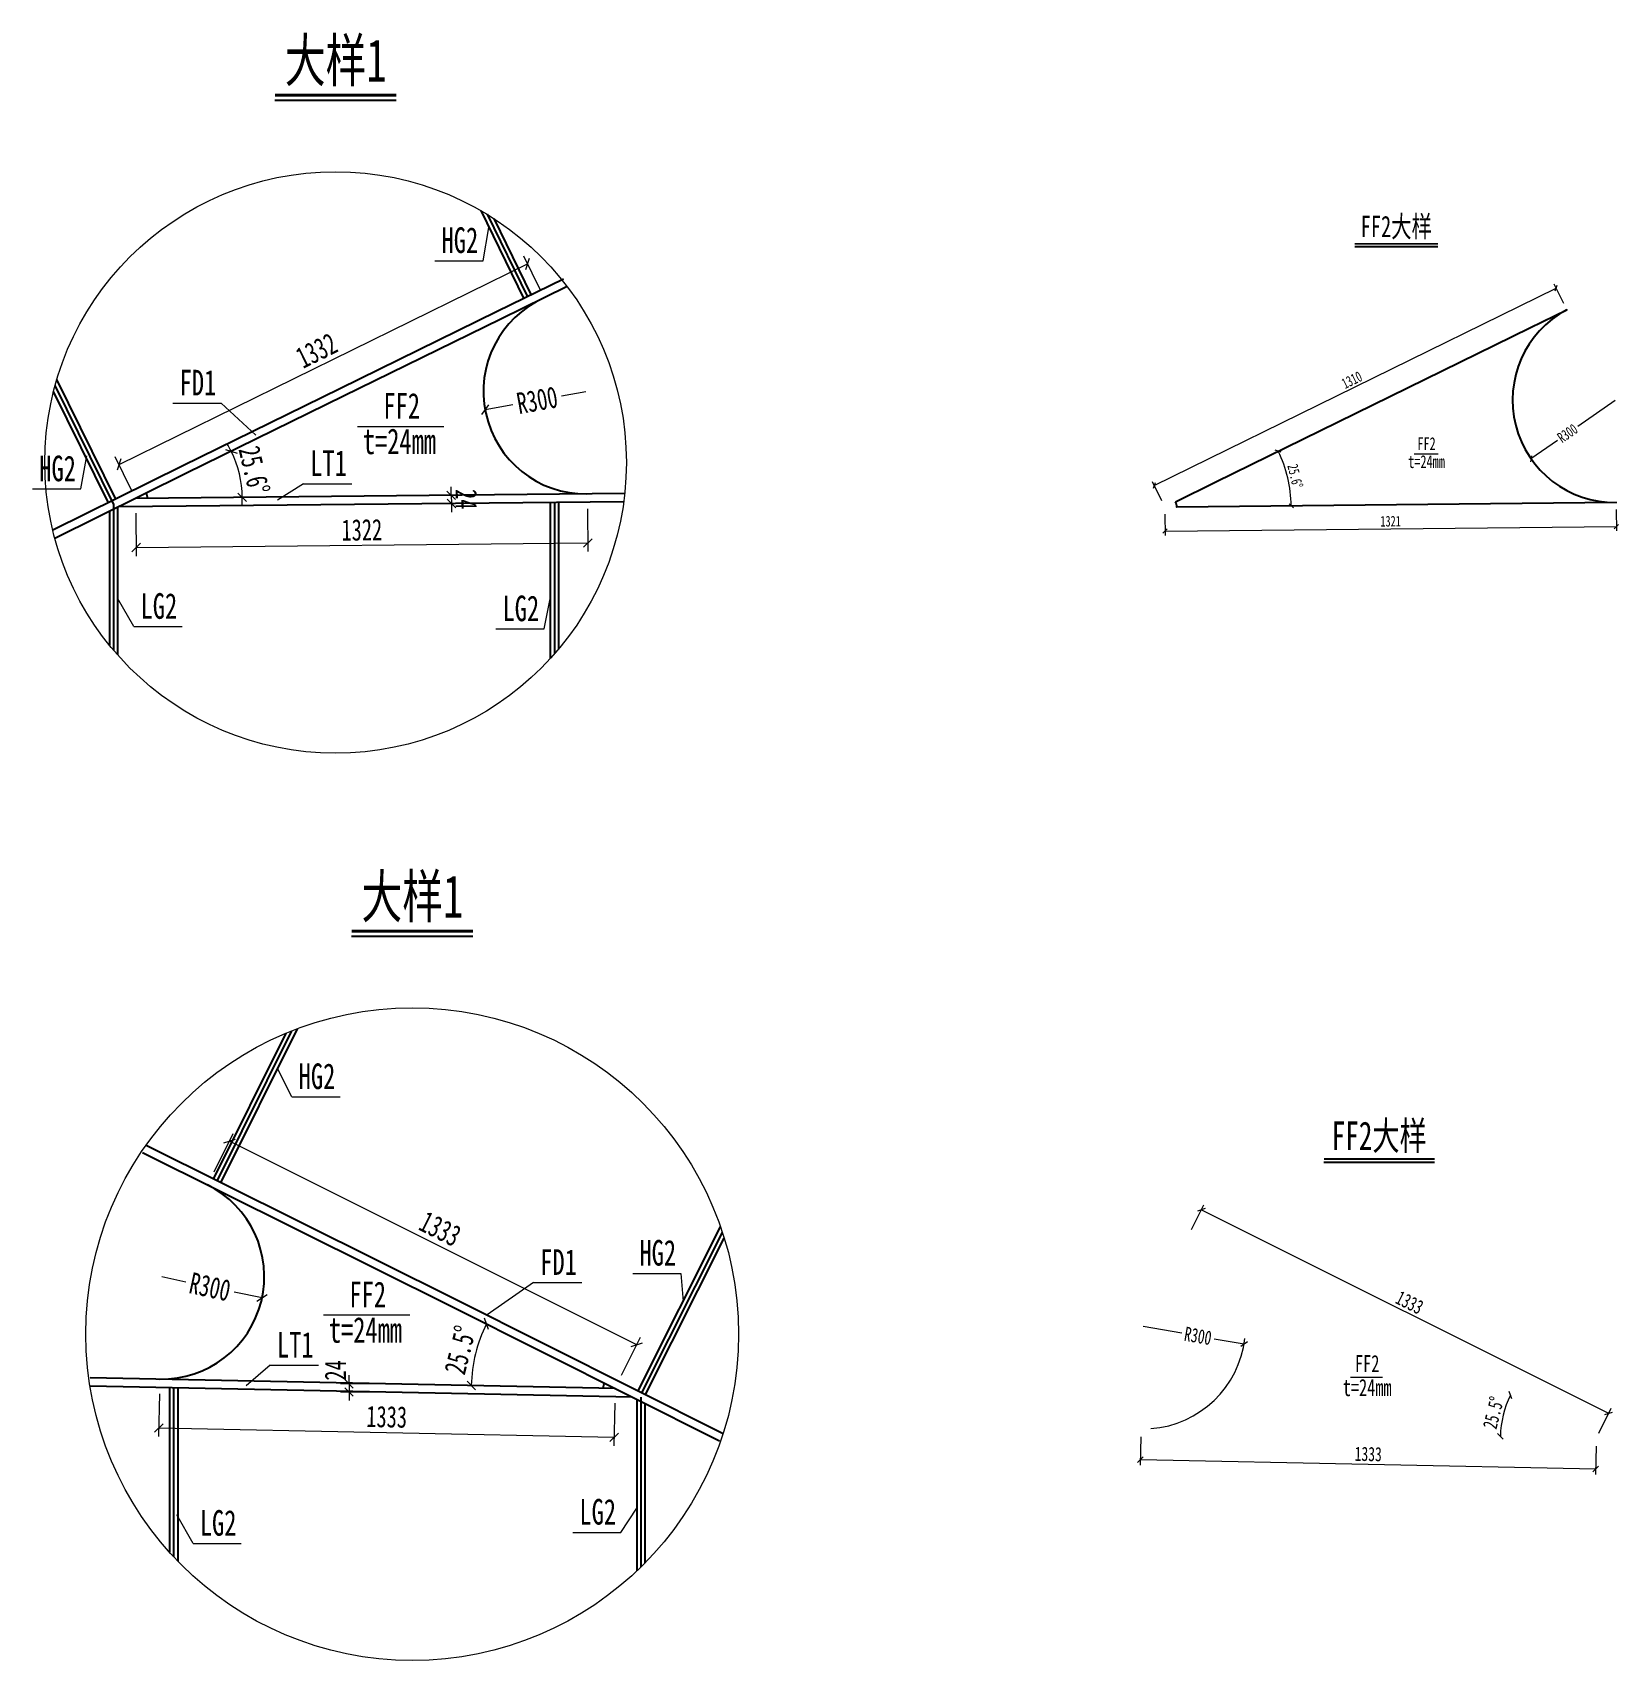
# Model space of a CAD drawing. Header units: millimetres. Extents: x -60009 to 63758, y -2164 to 95433.
# Drawn here: x -43237 to -38596, y 28189 to 32953 of the extents above; entities that cross this region are included whole.
import ezdxf
from ezdxf.enums import TextEntityAlignment as Align

# ---------------------------------------------------------------- set-up
doc = ezdxf.new("R2010")
doc.units = ezdxf.units.MM
doc.layers.get('Defpoints').update_dxf_attribs({"color": 8})
for name, color, linetype, lineweight in [('文字', 7, 'Continuous', 15), ('标注线及字体', 2, 'Continuous', 15), ('细实线', 4, 'Continuous', 15), ('钢板粗线', 1, 'Continuous', 25)]:
    doc.layers.add(name, color=color, linetype=linetype, lineweight=lineweight)
doc.styles.add('111', font='仿宋_GB2312.TTF', dxfattribs={"width": 0.7})
doc.styles.add('BM_Dim', font='仿宋_GB2312.TTF', dxfattribs={"width": 0.85})
doc.dimstyles.new('200', dxfattribs={"dimscale": 0, "dimtxt": 2.5, "dimasz": 1, "dimexe": 1, "dimexo": 1, "dimgap": 0.6, "dimtad": 1, "dimdec": 0, "dimdsep": 46, "dimtxsty": '111', "dimblk": 'OBLIQUE', "dimcen": 0, "dimclrd": 4, "dimclre": 4, "dimclrt": 4, "dimadec": 1, "dimazin": 2, "dimtfac": 1, "dimtdec": 0, "dimtix": 1, "dimtmove": 2, "dimatfit": 3, "dimfxl": 4, "dimfxlon": 1, "dimtolj": 1, "dimlwd": -1, "dimlwe": -1, "dimarcsym": 0})

msp = doc.modelspace()

# ---------------------------------------------------------------- texts
at = {"layer": '文字', "style": 'BM_Dim', "width": 0.7}
for s, height, p in [('HG2', 75, (-41986.6, 32285.8)), ('FD1', 75, (-42753.1, 31868.7)), ('FF2', 75, (-42156.9, 31800.9)), ('t=24mm', 75, (-42163.6, 31697)), ('LT1', 75, (-42371.1, 31633.1)), ('FF2', 37.5, (-39157.9, 31720.1)), ('HG2', 75, (-43163.9, 31617.6)), ('t=24mm', 37.5, (-39157.9, 31667.5)), ('LG2', 75, (-42867.5, 31215)), ('LG2', 75, (-41808.3, 31208.1)), ('HG2', 75, (-42404.8, 29838.8)), ('HG2', 75, (-41407.6, 29322.1)), ('FD1', 75, (-41698, 29295)), ('FF2', 75, (-42256.4, 29200.3)), ('t=24mm', 75, (-42263.1, 29096.4)), ('LT1', 75, (-42468.2, 29053.1)), ('FF2', 50, (-39331.6, 29017.9)), ('t=24mm', 50, (-39331.6, 28947.8)), ('LG2', 75, (-41583.3, 28564.1)), ('LG2', 75, (-42694.1, 28531.5))]:
    msp.add_text(s, height=height, dxfattribs=at).set_placement(p, align=Align.BOTTOM_CENTER)
at = {"layer": '标注线及字体', "color": 0, "style": '111', "width": 0.7}
for s, height, p in [('大样1', 125, (-42349.9, 32874.6)), ('FF2大样', 62.5, (-39246.4, 32387)), ('大样1', 125, (-42125.6, 30427.8)), ('FF2大样', 83.33, (-39296.3, 29726.4))]:
    msp.add_text(s, height=height, dxfattribs=at).set_placement(p, align=Align.MIDDLE)

# ---------------------------------------------------------------- blocks, each defined once
blk = doc.blocks.new('_Oblique')
at = {"color": 0, "linetype": 'ByBlock', "lineweight": -2}
blk.add_line((-0.5, -0.5), (0.5, 0.5), dxfattribs=at)
blk = doc.blocks.new('*D914')
at = {"layer": 'Defpoints', "color": 0, "transparency": 16777216}
for p in [(-41788.4, 32276.2), (-41739.8, 32177.1), (-42935.4, 31589.7)]:
    blk.add_point(p, dxfattribs=at)
at = {"layer": '细实线', "color": 4, "transparency": 16777216}
for p, q in [((-42984.1, 31688.8), (-41788.4, 32276.2)), ((-41750.8, 32199.5), (-41799.5, 32298.6)), ((-42946.5, 31612.2), (-42995.1, 31711.3))]:
    blk.add_line(p, q, dxfattribs=at)
at = {"layer": '细实线', "color": 4, "transparency": 16777216, "xscale": 25, "yscale": 25, "zscale": 25}
for p, rotation in [((-41788.4, 32276.2), 26.1610598343312), ((-42984.1, 31688.8), 206.1610598343312)]:
    blk.add_blockref('_Oblique', p, dxfattribs=dict(at, rotation=rotation))
at = {"layer": '细实线', "color": 4, "transparency": 16777216, "insert": (-42406, 32022.6), "char_height": 62.5, "attachment_point": 5, "rotation": 26.1611, "style": '111'}
blk.add_mtext('\\A1;1332', dxfattribs=at)
blk = doc.blocks.new('*D915')
at = {"layer": 'Defpoints', "color": 0, "transparency": 16777216}
for p in [(-42935.4, 31589.7), (-41613.7, 31602.9), (-41612.3, 31459.4)]:
    blk.add_point(p, dxfattribs=at)
at = {"layer": '细实线', "color": 4, "transparency": 16777216}
for p, q in [((-42935, 31546.2), (-42933.8, 31421.2)), ((-41613.3, 31559.4), (-41612, 31434.4)), ((-42934, 31446.2), (-41612.3, 31459.4))]:
    blk.add_line(p, q, dxfattribs=at)
at = {"layer": '细实线', "color": 4, "transparency": 16777216, "xscale": 25, "yscale": 25, "zscale": 25}
for p, rotation in [((-42934, 31446.2), 180.5724771748811), ((-41612.3, 31459.4), 0.5724771748811509)]:
    blk.add_blockref('_Oblique', p, dxfattribs=dict(at, rotation=rotation))
at = {"layer": '细实线', "color": 4, "transparency": 16777216, "insert": (-42273.6, 31497.5), "char_height": 62.5, "attachment_point": 5, "rotation": 0.5725, "style": '111'}
blk.add_mtext('\\A1;1322', dxfattribs=at)
blk = doc.blocks.new('*D916')
at = {"layer": 'Defpoints', "color": 0, "transparency": 16777216}
for p in [(-41960.7, 31599.5), (-42011.6, 31575), (-41960.4, 31575.5)]:
    blk.add_point(p, dxfattribs=at)
at = {"layer": '细实线', "color": 4, "transparency": 16777216}
for p, q in [((-41985.7, 31599.2), (-42036.8, 31598.7)), ((-42011.8, 31599), (-42012.1, 31624)), ((-42011.8, 31599), (-42011.6, 31575)), ((-41985.4, 31575.2), (-42036.6, 31574.7)), ((-42011.6, 31575), (-42011.3, 31550))]:
    blk.add_line(p, q, dxfattribs=at)
at = {"layer": '细实线', "color": 4, "transparency": 16777216, "xscale": 25, "yscale": 25, "zscale": 25}
for p, rotation in [((-42011.8, 31599), 270.5729386976744), ((-42011.6, 31575), 90.57293869767445)]:
    blk.add_blockref('_Oblique', p, dxfattribs=dict(at, rotation=rotation))
at = {"layer": '细实线', "color": 4, "transparency": 16777216, "insert": (-41967.7, 31587.4), "char_height": 62.5, "attachment_point": 5, "rotation": 270.5729, "style": '111'}
blk.add_mtext('\\A1;24', dxfattribs=at)
blk = doc.blocks.new('*D917')
at = {"layer": 'Defpoints', "color": 0, "transparency": 16777216}
for p in [(-41617.9, 31902.9), (-41913.1, 31849.5)]:
    blk.add_point(p, dxfattribs=at)
at = {"layer": '细实线', "color": 4, "transparency": 16777216}
for p, q in [((-41689.2, 31890), (-41617.9, 31902.9)), ((-41831.8, 31864.2), (-41913.1, 31849.5))]:
    blk.add_line(p, q, dxfattribs=at)
at = {"layer": '细实线', "color": 4, "transparency": 16777216, "xscale": 25, "yscale": 25, "zscale": 25, "rotation": 190.2531695036921}
blk.add_blockref('_Oblique', (-41913.1, 31849.5), dxfattribs=at)
at = {"layer": '细实线', "color": 4, "transparency": 16777216, "insert": (-41760.5, 31877.1), "char_height": 62.5, "attachment_point": 5, "rotation": 10.2532, "style": '111'}
blk.add_mtext('\\A1;R300', dxfattribs=at)
blk = doc.blocks.new('*D918')
at = {"layer": 'Defpoints', "color": 0, "transparency": 16777216}
for p in [(-42326.9, 31889.5), (-42786.4, 31663.4), (-42627.4, 31639.2), (-42935.4, 31589.7), (-41570, 31603.4)]:
    blk.add_point(p, dxfattribs=at)
at = {"layer": '细实线', "color": 4, "transparency": 16777216}
for start, end in [(26.2016, 30.786), (0.5729, 26.2016), (355.9885, 0.5729)]:
    blk.add_arc((-42936, 31589.7), 312.5, start, end, dxfattribs=at)
at = {"layer": '细实线', "color": 4, "transparency": 16777216, "xscale": 25, "yscale": 25, "zscale": 25}
for p, rotation in [((-42655.6, 31727.7), 296.201565422996), ((-42623.5, 31592.9), 90.5729386976835)]:
    blk.add_blockref('_Oblique', p, dxfattribs=dict(at, rotation=rotation))
at = {"layer": '细实线', "color": 4, "transparency": 16777216, "insert": (-42588.5, 31672.4), "char_height": 62.5, "attachment_point": 5, "rotation": 283.3873, "style": '111'}
blk.add_mtext('\\A1;25.6%%d', dxfattribs=at)
blk = doc.blocks.new('*D1144')
at = {"layer": 'Defpoints', "color": 0, "transparency": 16777216}
for p in [(-38778.6, 32205.3), (-38747.5, 32142.2), (-39923.7, 31564.4)]:
    blk.add_point(p, dxfattribs=at)
at = {"layer": '细实线', "color": 4, "transparency": 16777216}
for p, q in [((-38756.5, 32160.5), (-38784.1, 32216.6)), ((-39954.8, 31627.5), (-38778.6, 32205.3)), ((-39932.7, 31582.6), (-39960.3, 31638.7))]:
    blk.add_line(p, q, dxfattribs=at)
at = {"layer": '细实线', "color": 4, "transparency": 16777216, "xscale": 12.5, "yscale": 12.5, "zscale": 12.5}
for p, rotation in [((-38778.6, 32205.3), 26.16322602828692), ((-39954.8, 31627.5), 206.1632260282869)]:
    blk.add_blockref('_Oblique', p, dxfattribs=dict(at, rotation=rotation))
at = {"layer": '细实线', "color": 4, "transparency": 16777216, "insert": (-39376.5, 31936.5), "char_height": 31.25, "attachment_point": 5, "rotation": 26.1632, "style": '111'}
blk.add_mtext('\\A1;1310', dxfattribs=at)
blk = doc.blocks.new('*D1145')
at = {"layer": 'Defpoints', "color": 0, "transparency": 16777216}
for p in [(-39923.7, 31564.4), (-38603.2, 31577.6), (-38602.5, 31507.3)]:
    blk.add_point(p, dxfattribs=at)
at = {"layer": '细实线', "color": 4, "transparency": 16777216}
for p, q in [((-39923.5, 31544.1), (-39922.9, 31481.6)), ((-38603, 31557.3), (-38602.4, 31494.8)), ((-39923, 31494.1), (-38602.5, 31507.3))]:
    blk.add_line(p, q, dxfattribs=at)
at = {"layer": '细实线', "color": 4, "transparency": 16777216, "xscale": 12.5, "yscale": 12.5, "zscale": 12.5}
for p, rotation in [((-39923, 31494.1), 180.5729386976838), ((-38602.5, 31507.3), 0.5729386976838332)]:
    blk.add_blockref('_Oblique', p, dxfattribs=dict(at, rotation=rotation))
at = {"layer": '细实线', "color": 4, "transparency": 16777216, "insert": (-39263, 31523), "char_height": 31.25, "attachment_point": 5, "rotation": 0.5729, "style": '111'}
blk.add_mtext('\\A1;1321', dxfattribs=at)
blk = doc.blocks.new('*D1146')
at = {"layer": 'Defpoints', "color": 0, "transparency": 16777216}
for p in [(-39315.2, 31864.1), (-39774.7, 31638), (-39564.7, 31652.8), (-39888.7, 31564.7), (-38603.2, 31577.6)]:
    blk.add_point(p, dxfattribs=at)
at = {"layer": '细实线', "color": 4, "transparency": 16777216}
blk.add_arc((-39924.3, 31564.4), 370.3, 0.5729, 26.2016, dxfattribs=at)
at = {"layer": '细实线', "color": 4, "transparency": 16777216, "xscale": 12.5, "yscale": 12.5, "zscale": 12.5}
for p, rotation in [((-39592.1, 31727.9), 116.2015654229965), ((-39554, 31568.1), 270.5729386976829)]:
    blk.add_blockref('_Oblique', p, dxfattribs=dict(at, rotation=rotation))
at = {"layer": '细实线', "color": 4, "transparency": 16777216, "insert": (-39542.3, 31655.3), "char_height": 31.25, "attachment_point": 5, "rotation": 283.3873, "style": '111'}
blk.add_mtext('\\A1;25.6%%d', dxfattribs=at)
blk = doc.blocks.new('*D1147')
at = {"layer": 'Defpoints', "color": 0, "transparency": 16777216}
for p in [(-38606.2, 31877.6), (-38852.3, 31705.9)]:
    blk.add_point(p, dxfattribs=at)
at = {"layer": '细实线', "color": 4, "transparency": 16777216}
for p, q in [((-38715.6, 31801.2), (-38606.2, 31877.6)), ((-38775.1, 31759.8), (-38852.3, 31705.9))]:
    blk.add_line(p, q, dxfattribs=at)
at = {"layer": '细实线', "color": 4, "transparency": 16777216, "xscale": 12.5, "yscale": 12.5, "zscale": 12.5, "rotation": 214.9052883271547}
blk.add_blockref('_Oblique', (-38852.3, 31705.9), dxfattribs=at)
at = {"layer": '细实线', "color": 4, "transparency": 16777216, "insert": (-38745.3, 31780.5), "char_height": 31.25, "attachment_point": 5, "rotation": 34.9053, "style": '111'}
blk.add_mtext('\\A1;R300', dxfattribs=at)
blk = doc.blocks.new('*D1363')
at = {"layer": 'Defpoints', "color": 0}
for p in [(-42661.2, 29708.5), (-42724.9, 29580.9), (-41532.6, 28985.4)]:
    blk.add_point(p, dxfattribs=at)
at = {"layer": '细实线', "color": 4}
for p, q in [((-42705.9, 29619.1), (-42650, 29730.9)), ((-41468.9, 29113), (-42661.2, 29708.5)), ((-41513.6, 29023.6), (-41457.7, 29135.4))]:
    blk.add_line(p, q, dxfattribs=at)
at = {"layer": '细实线', "color": 4, "xscale": 25, "yscale": 25, "zscale": 25}
for p, rotation in [((-42661.2, 29708.5), 153.4607751396419), ((-41468.9, 29113), 333.4607751396418)]:
    blk.add_blockref('_Oblique', p, dxfattribs=dict(at, rotation=rotation))
at = {"layer": '细实线', "color": 4, "insert": (-42044.4, 29452.2), "char_height": 62.5, "attachment_point": 5, "rotation": 333.4608, "style": '111'}
blk.add_mtext('\\A1;1333', dxfattribs=at)
blk = doc.blocks.new('*D1364')
at = {"layer": 'Defpoints', "color": 0}
for p in [(-42859, 29312.5), (-42565.6, 29249.9)]:
    blk.add_point(p, dxfattribs=at)
at = {"layer": '细实线', "color": 4}
for p, q in [((-42859, 29312.5), (-42788.7, 29297.5)), ((-42565.6, 29249.9), (-42647, 29267.3))]:
    blk.add_line(p, q, dxfattribs=at)
at = {"layer": '细实线', "color": 4, "xscale": 25, "yscale": 25, "zscale": 25, "rotation": 347.9554774054967}
blk.add_blockref('_Oblique', (-42565.6, 29249.9), dxfattribs=at)
at = {"layer": '细实线', "color": 4, "insert": (-42717.9, 29282.4), "char_height": 62.5, "attachment_point": 5, "rotation": 347.9555, "style": '111'}
blk.add_mtext('\\A1;R300', dxfattribs=at)
blk = doc.blocks.new('*D1365')
at = {"layer": 'Defpoints', "color": 0}
for p in [(-42865.1, 29012.6), (-41532.6, 28985.4), (-41535.5, 28842.1)]:
    blk.add_point(p, dxfattribs=at)
at = {"layer": '细实线', "color": 4}
for p, q in [((-42866, 28969.3), (-42868.5, 28844.3)), ((-41533.5, 28942.1), (-41536.1, 28817.1)), ((-42868, 28869.3), (-41535.5, 28842.1))]:
    blk.add_line(p, q, dxfattribs=at)
at = {"layer": '细实线', "color": 4, "xscale": 25, "yscale": 25, "zscale": 25}
for p, rotation in [((-42868, 28869.3), 178.8322584214023), ((-41535.5, 28842.1), 358.8322584214023)]:
    blk.add_blockref('_Oblique', p, dxfattribs=dict(at, rotation=rotation))
at = {"layer": '细实线', "color": 4, "insert": (-42200.8, 28901.9), "char_height": 62.5, "attachment_point": 5, "rotation": 358.8323, "style": '111'}
blk.add_mtext('\\A1;1333', dxfattribs=at)
blk = doc.blocks.new('*D1366')
at = {"layer": 'Defpoints', "color": 0}
for p in [(-42008.7, 29224.3), (-41932.3, 29116.5), (-43068.5, 29016.7), (-41532.6, 28985.4), (-41227, 28832)]:
    blk.add_point(p, dxfattribs=at)
at = {"layer": '细实线', "color": 4}
blk.add_arc((-41532.6, 28985.4), 420.7, 153.3498, 178.8323, dxfattribs=at)
at = {"layer": '细实线', "color": 4, "xscale": 25, "yscale": 25, "zscale": 25}
for p, rotation in [((-41908.6, 29174.1), 63.34983388626004), ((-41953.2, 28994), 268.8322584214026)]:
    blk.add_blockref('_Oblique', p, dxfattribs=dict(at, rotation=rotation))
at = {"layer": '细实线', "color": 4, "insert": (-41985.8, 29097.6), "char_height": 62.5, "attachment_point": 5, "rotation": 76.091, "style": '111'}
blk.add_mtext('\\A1;25.5°', dxfattribs=at)
blk = doc.blocks.new('*D1367')
at = {"layer": 'Defpoints', "color": 0}
for p in [(-42311.1, 28974.6), (-42179.9, 28998.6), (-42179.9, 28974.6)]:
    blk.add_point(p, dxfattribs=at)
at = {"layer": '细实线', "color": 4}
for p, q in [((-42311.1, 28998.6), (-42311.1, 29023.6)), ((-42211.1, 28998.6), (-42336.1, 28998.6)), ((-42211.1, 28974.6), (-42336.1, 28974.6)), ((-42311.1, 28998.6), (-42311.1, 28974.6)), ((-42311.1, 28974.6), (-42311.1, 28949.6))]:
    blk.add_line(p, q, dxfattribs=at)
at = {"layer": '细实线', "color": 4, "xscale": 25, "yscale": 25, "zscale": 25}
for p, rotation in [((-42311.1, 28998.6), 270), ((-42311.1, 28974.6), 90)]:
    blk.add_blockref('_Oblique', p, dxfattribs=dict(at, rotation=rotation))
at = {"layer": '细实线', "color": 4, "insert": (-42351.1, 29037.8), "char_height": 62.5, "attachment_point": 5, "rotation": 90, "style": '111'}
blk.add_mtext('\\A1;24', dxfattribs=at)
blk = doc.blocks.new('*D1368')
at = {"layer": 'Defpoints', "color": 0, "transparency": 16777216}
for p in [(-39993.5, 28866.6), (-38661, 28839.4), (-38662.9, 28749.6)]:
    blk.add_point(p, dxfattribs=at)
at = {"layer": '细实线', "color": 4, "transparency": 16777216}
for p, q in [((-39994, 28843.4), (-39995.7, 28760.1)), ((-39995.3, 28776.7), (-38662.9, 28749.6)), ((-38661.5, 28816.2), (-38663.2, 28732.9))]:
    blk.add_line(p, q, dxfattribs=at)
at = {"layer": '细实线', "color": 4, "transparency": 16777216, "xscale": 16.66666666666666, "yscale": 16.66666666666666, "zscale": 16.66666666666666}
for p, rotation in [((-39995.3, 28776.7), 178.8322584214023), ((-38662.9, 28749.6), 358.8322584214023)]:
    blk.add_blockref('_Oblique', p, dxfattribs=dict(at, rotation=rotation))
at = {"layer": '细实线', "color": 4, "transparency": 16777216, "insert": (-39328.5, 28793), "char_height": 41.67, "attachment_point": 5, "rotation": 358.8323, "style": '111'}
blk.add_mtext('\\A1;1333', dxfattribs=at)
blk = doc.blocks.new('*D1369')
at = {"layer": 'Defpoints', "color": 0, "transparency": 16777216}
for p in [(-39817, 29507.7), (-39853.3, 29434.9), (-38661, 28839.4)]:
    blk.add_point(p, dxfattribs=at)
at = {"layer": '细实线', "color": 4, "transparency": 16777216}
for p, q in [((-39845.9, 29449.8), (-39809.5, 29522.6)), ((-38624.7, 28912.2), (-39817, 29507.7)), ((-38653.6, 28854.3), (-38617.2, 28927.1))]:
    blk.add_line(p, q, dxfattribs=at)
at = {"layer": '细实线', "color": 4, "transparency": 16777216, "xscale": 16.66666666666666, "yscale": 16.66666666666666, "zscale": 16.66666666666666}
for p, rotation in [((-39817, 29507.7), 153.4607643989906), ((-38624.7, 28912.2), 333.4607643989906)]:
    blk.add_blockref('_Oblique', p, dxfattribs=dict(at, rotation=rotation))
at = {"layer": '细实线', "color": 4, "transparency": 16777216, "insert": (-39207.5, 29236.6), "char_height": 41.67, "attachment_point": 5, "rotation": 333.4608, "style": '111'}
blk.add_mtext('\\A1;1333', dxfattribs=at)
blk = doc.blocks.new('*D1370')
at = {"layer": 'Defpoints', "color": 0, "transparency": 16777216}
for p in [(-39137.1, 29078.3), (-38932.3, 28912.6), (-39993.5, 28866.6), (-38696, 28840.1), (-38692.3, 28855.1)]:
    blk.add_point(p, dxfattribs=at)
at = {"layer": '细实线', "color": 4, "transparency": 16777216}
blk.add_arc((-38661, 28839.4), 280.9, 153.3498, 178.8323, dxfattribs=at)
at = {"layer": '细实线', "color": 4, "transparency": 16777216, "xscale": 16.66666666666666, "yscale": 16.66666666666666, "zscale": 16.66666666666666}
for p, rotation in [((-38912.1, 28965.4), 63.34983388626022), ((-38941.9, 28845.1), 268.8322584214025)]:
    blk.add_blockref('_Oblique', p, dxfattribs=dict(at, rotation=rotation))
at = {"layer": '细实线', "color": 4, "transparency": 16777216, "insert": (-38962.2, 28914), "char_height": 41.667, "attachment_point": 5, "rotation": 76.091, "style": '111'}
blk.add_mtext('\\A1;25.5%%d', dxfattribs=at)
blk = doc.blocks.new('*D1371')
at = {"layer": 'Defpoints', "color": 0, "transparency": 16777216}
for p in [(-39987.4, 29166.5), (-39691.8, 29115.2)]:
    blk.add_point(p, dxfattribs=at)
at = {"layer": '细实线', "color": 4, "transparency": 16777216}
for p, q in [((-39874.3, 29146.9), (-39987.4, 29166.5)), ((-39779.1, 29130.3), (-39691.8, 29115.2))]:
    blk.add_line(p, q, dxfattribs=at)
blk.add_arc((-39987.4, 29166.5), 300, 274.3512, 353.3407, dxfattribs=at)
at = {"layer": '细实线', "color": 4, "transparency": 16777216, "xscale": 16.66666666666666, "yscale": 16.66666666666666, "zscale": 16.66666666666666, "rotation": 350.1571635127391}
blk.add_blockref('_Oblique', (-39691.8, 29115.2), dxfattribs=at)
at = {"layer": '细实线', "color": 4, "transparency": 16777216, "insert": (-39826.7, 29138.6), "char_height": 41.67, "attachment_point": 5, "rotation": 350.1572, "style": '111'}
blk.add_mtext('\\A1;R300', dxfattribs=at)

# ---------------------------------------------------------------- dimensions: what is measured, and where the dimension line sits
at = {"layer": '细实线'}
for p1, p2, distance, override, picture, middle in [((-42935.4, 31589.7), (-41739.8, 32177.1), 110.4, {"dimscale": 25}, '*D914', (-42406, 32022.6)), ((-39923.7, 31564.4), (-38747.5, 32142.2), 70.4, {"dimscale": 12.5, "dimblk": 'Oblique'}, '*D1144', (-39376.5, 31936.5)), ((-41960.7, 31599.5), (-41960.4, 31575.5), -51.2, {"dimscale": 25}, '*D916', (-41967.7, 31587.4)), ((-42935.4, 31589.7), (-41613.7, 31602.9), -143.5, {"dimscale": 25}, '*D915', (-42273.6, 31497.5)), ((-39923.7, 31564.4), (-38603.2, 31577.6), -70.3, {"dimscale": 12.5, "dimblk": 'Oblique'}, '*D1145', (-39263, 31523)), ((-41532.6, 28985.4), (-42724.9, 29580.9), -142.7, {"dimscale": 25, "dimblk": 'Oblique'}, '*D1363', (-42044.4, 29452.2)), ((-38661, 28839.4), (-39853.3, 29434.9), -81.4, {"dimscale": 16.666667}, '*D1369', (-39207.5, 29236.6)), ((-42865.1, 29012.6), (-41532.6, 28985.4), -143.3, {"dimscale": 25, "dimblk": 'Oblique'}, '*D1365', (-42200.8, 28901.9)), ((-39993.5, 28866.6), (-38661, 28839.4), -89.8, {"dimscale": 16.666667}, '*D1368', (-39328.5, 28793))]:
    dim = msp.add_aligned_dim(p1=p1, p2=p2, distance=distance, dimstyle='200', override=override, dxfattribs=at)
    dim.commit()
    dim.dimension.update_dxf_attribs({"geometry": picture, "text_midpoint": middle})
for center, mpoint, override, picture, middle in [((-41617.9, 31902.9), (-41913.1, 31849.5), {"dimscale": 25}, '*D917', (-41760.5, 31877.1)), ((-38606.2, 31877.6), (-38852.3, 31705.9), {"dimscale": 12.5, "dimblk": 'Oblique'}, '*D1147', (-38745.3, 31780.5)), ((-42859, 29312.5), (-42565.6, 29249.9), {"dimscale": 25, "dimblk": 'Oblique'}, '*D1364', (-42717.9, 29282.4)), ((-39987.4, 29166.5), (-39691.8, 29115.2), {"dimscale": 16.666667}, '*D1371', (-39826.7, 29138.6))]:
    dim = msp.add_radius_dim(center=center, mpoint=mpoint, dimstyle='200', override=override, dxfattribs=at)
    dim.commit()
    dim.dimension.update_dxf_attribs({"geometry": picture, "text_midpoint": middle, "dimtype": 164})
for base, line1, line2, override, picture, middle in [((-42627.4, 31639.2), ((-42326.9, 31889.5), (-42786.4, 31663.4)), ((-41570, 31603.4), (-42935.4, 31589.7)), {"dimscale": 25}, '*D918', (-42588.5, 31672.4)), ((-39564.7, 31652.8), ((-39774.7, 31638), (-39315.2, 31864.1)), ((-38603.2, 31577.6), (-39888.7, 31564.7)), {"dimscale": 12.5, "dimblk": 'Oblique'}, '*D1146', (-39542.3, 31655.3)), ((-41932.3, 29116.5), ((-42008.7, 29224.3), (-41227, 28832)), ((-43068.5, 29016.7), (-41532.6, 28985.4)), {"dimscale": 25, "dimblk": 'Oblique'}, '*D1366', (-41985.8, 29097.6)), ((-38932.3, 28912.6), ((-39137.1, 29078.3), (-38692.3, 28855.1)), ((-39993.5, 28866.6), (-38696, 28840.1)), {"dimscale": 16.666667}, '*D1370', (-38962.2, 28914))]:
    dim = msp.add_angular_dim_2l(base=base, line1=line1, line2=line2, dimstyle='200', override=override, dxfattribs=at)
    dim.commit()
    dim.dimension.update_dxf_attribs({"geometry": picture, "text_midpoint": middle})
dim = msp.add_linear_dim(base=(-42311.1, 28974.6), p1=(-42179.9, 28998.6), p2=(-42179.9, 28974.6), angle=90, dimstyle='200', override={"dimscale": 25, "dimblk": 'Oblique'}, dxfattribs=at)
dim.commit()
dim.dimension.update_dxf_attribs({"geometry": '*D1367', "text_midpoint": (-42351.1, 29037.8), "dimtype": 160})

# ---------------------------------------------------------------- linework, layer by layer
at = {"color": 4}
for p, q in [((-42527.8, 32755.3), (-42172.9, 32755.3)), ((-39367.9, 32327.4), (-39124.8, 32327.4)), ((-42303.5, 30308.5), (-41948.6, 30308.5)), ((-39458.4, 29646.9), (-39134.2, 29646.9))]:
    msp.add_line(p, q, dxfattribs=at)
at = {"color": 6}
for points, const_width in [([(-42527.8, 32770.3), (-42172.9, 32770.3)], 9), ([(-39367.9, 32334.9), (-39124.8, 32334.9)], 4.5), ([(-42303.5, 30323.5), (-41948.6, 30323.5)], 9), ([(-39458.4, 29656.9), (-39134.2, 29656.9)], 6)]:
    msp.add_lwpolyline(points, dxfattribs=dict(at, const_width=const_width))
at = {"layer": 'Defpoints', "color": 8, "ltscale": 0.15}
for p, q in [((-41907, 32421.4), (-41788.6, 32179.5)), ((-43000.3, 31574), (-43170.9, 31920.3)), ((-43000.3, 31574), (-43000.3, 31146)), ((-41710.1, 31578), (-41710.1, 31134.7)), ((-42479.5, 30031.3), (-42697.3, 29593.9)), ((-41453.8, 28972.7), (-41218.5, 29441.6)), ((-42824.4, 28986.7), (-42824.4, 28492.6)), ((-41457, 28959.2), (-41457, 28462.5))]:
    msp.add_line(p, q, dxfattribs=at)
at = {"layer": '细实线'}
for p, q in [((-41918.8, 32285.5), (-41901.5, 32382.8)), ((-42059.9, 32285.5), (-41918.8, 32285.5)), ((-42826.3, 31868.5), (-42685.3, 31868.5)), ((-42685.3, 31868.5), (-42584.2, 31774.7)), ((-42285.9, 31800.7), (-42033.6, 31800.7)), ((-43096.1, 31617.4), (-43078.8, 31714.7)), ((-39194.6, 31720), (-39123.9, 31720)), ((-43237.2, 31617.4), (-43096.1, 31617.4)), ((-42444.6, 31632.9), (-42520.4, 31585)), ((-42444.6, 31632.9), (-42303.2, 31632.9)), ((-42940.8, 31214.8), (-42988.3, 31298.3)), ((-41740.4, 31207.9), (-41722.1, 31296.4)), ((-42940.8, 31214.8), (-42799.7, 31214.8)), ((-41881.5, 31207.9), (-41740.4, 31207.9)), ((-42478, 29838.6), (-42520.7, 29921.7)), ((-42478, 29838.6), (-42336.9, 29838.6)), ((-41480.9, 29321.9), (-41339.8, 29321.9)), ((-41339.8, 29321.9), (-41333.1, 29240)), ((-41771.3, 29294.8), (-41906.8, 29200.1)), ((-41771.3, 29294.8), (-41630.2, 29294.8)), ((-42385.4, 29200.1), (-42133.1, 29200.1)), ((-42541.7, 29052.9), (-42612.4, 28992.4)), ((-42541.7, 29052.9), (-42400.3, 29052.9)), ((-39380.6, 29017.8), (-39286.4, 29017.8)), ((-41515.4, 28563.9), (-41469, 28634.6)), ((-42767.4, 28531.3), (-42814.9, 28614.8)), ((-41656.5, 28563.9), (-41515.4, 28563.9)), ((-42767.4, 28531.3), (-42626.3, 28531.3))]:
    msp.add_line(p, q, dxfattribs=at)
for centre, radius in [((-42350.4, 31695.1), 850.9), ((-42126.1, 29144.1), 955.1)]:
    msp.add_circle(centre, radius, dxfattribs=at)
at = {"layer": '钢板粗线'}
for p, q in [((-41925.8, 32432.6), (-41799.3, 32174.3)), ((-41887.7, 32409.3), (-41777.8, 32184.8)), ((-42993.7, 31587.7), (-43166, 31937.5)), ((-43015.2, 31577.1), (-43175.6, 31902.6)), ((-41504.3, 31604), (-42935.4, 31589.7)), ((-43012.3, 31551.7), (-43012.3, 31160.5)), ((-42988.3, 31563.6), (-42988.3, 31132.1)), ((-41507.3, 31580), (-42985, 31565.2)), ((-41722.1, 31578), (-41722.1, 31121.2)), ((-41698.1, 31578), (-41698.1, 31148.7)), ((-42496.4, 30024.4), (-42708, 29599.3)), ((-42462.9, 30037.8), (-42686.5, 29588.6)), ((-41464.5, 28978.1), (-41223.9, 29457.6)), ((-41443.1, 28967.3), (-41213.3, 29425.2)), ((-43068.5, 29016.7), (-41532.6, 28985.4)), ((-43069, 28992.7), (-41482.8, 28960.4)), ((-42836.4, 28986.7), (-42836.4, 28505.7)), ((-42812.4, 28986.7), (-42812.4, 28480)), ((-41469, 28953.5), (-41469, 28451)), ((-41445, 28941.4), (-41445, 28474.5))]:
    msp.add_line(p, q, dxfattribs=at)
for points in [[(-41683.5, 32231.3), (-41877.7, 32136.4), (-42337.5, 31911), (-42797, 31684.9), (-43177.8, 31496.8)], [(-41673, 32209.7), (-41867.2, 32114.9), (-42326.9, 31889.5), (-42786.4, 31663.4), (-43171.8, 31473)], [(-42904.7, 29697.2), (-41998, 29245.8), (-41216.3, 28853.5)], [(-42915.4, 29675.7), (-42008.7, 29224.3), (-41227, 28832)]]:
    msp.add_lwpolyline(points, dxfattribs=at)
msp.add_lwpolyline([(-39892.4, 31579.9), (-39774.7, 31638), (-39315.2, 31864.1), (-38855.5, 32089.5), (-38747.5, 32142.2, 0.784611), (-38603.2, 31577.6), (-39888.7, 31564.7, 0.111537), (-39892.3, 31579.7)], format="xyb", dxfattribs=at)
for centre, radius, start, end in [((-41617.9, 31902.9), 300, 113.9597, 270.5729), ((-42935.4, 31589.7), 35, 0.5729, 26.0301), ((-42859, 29312.5), 300, 268.8323, 63.5346), ((-41532.6, 28985.4), 35, 153.3498, 178.8323)]:
    msp.add_arc(centre, radius, start, end, dxfattribs=at)

msp.set_redraw_order([(e.dxf.handle, doc.entitydb.next_handle()) for e in msp.query("TEXT MTEXT ATTDEF DIMENSION ARC_DIMENSION")])  # texts and dimensions are drawn at this point

doc.saveas('drawing.dxf')
